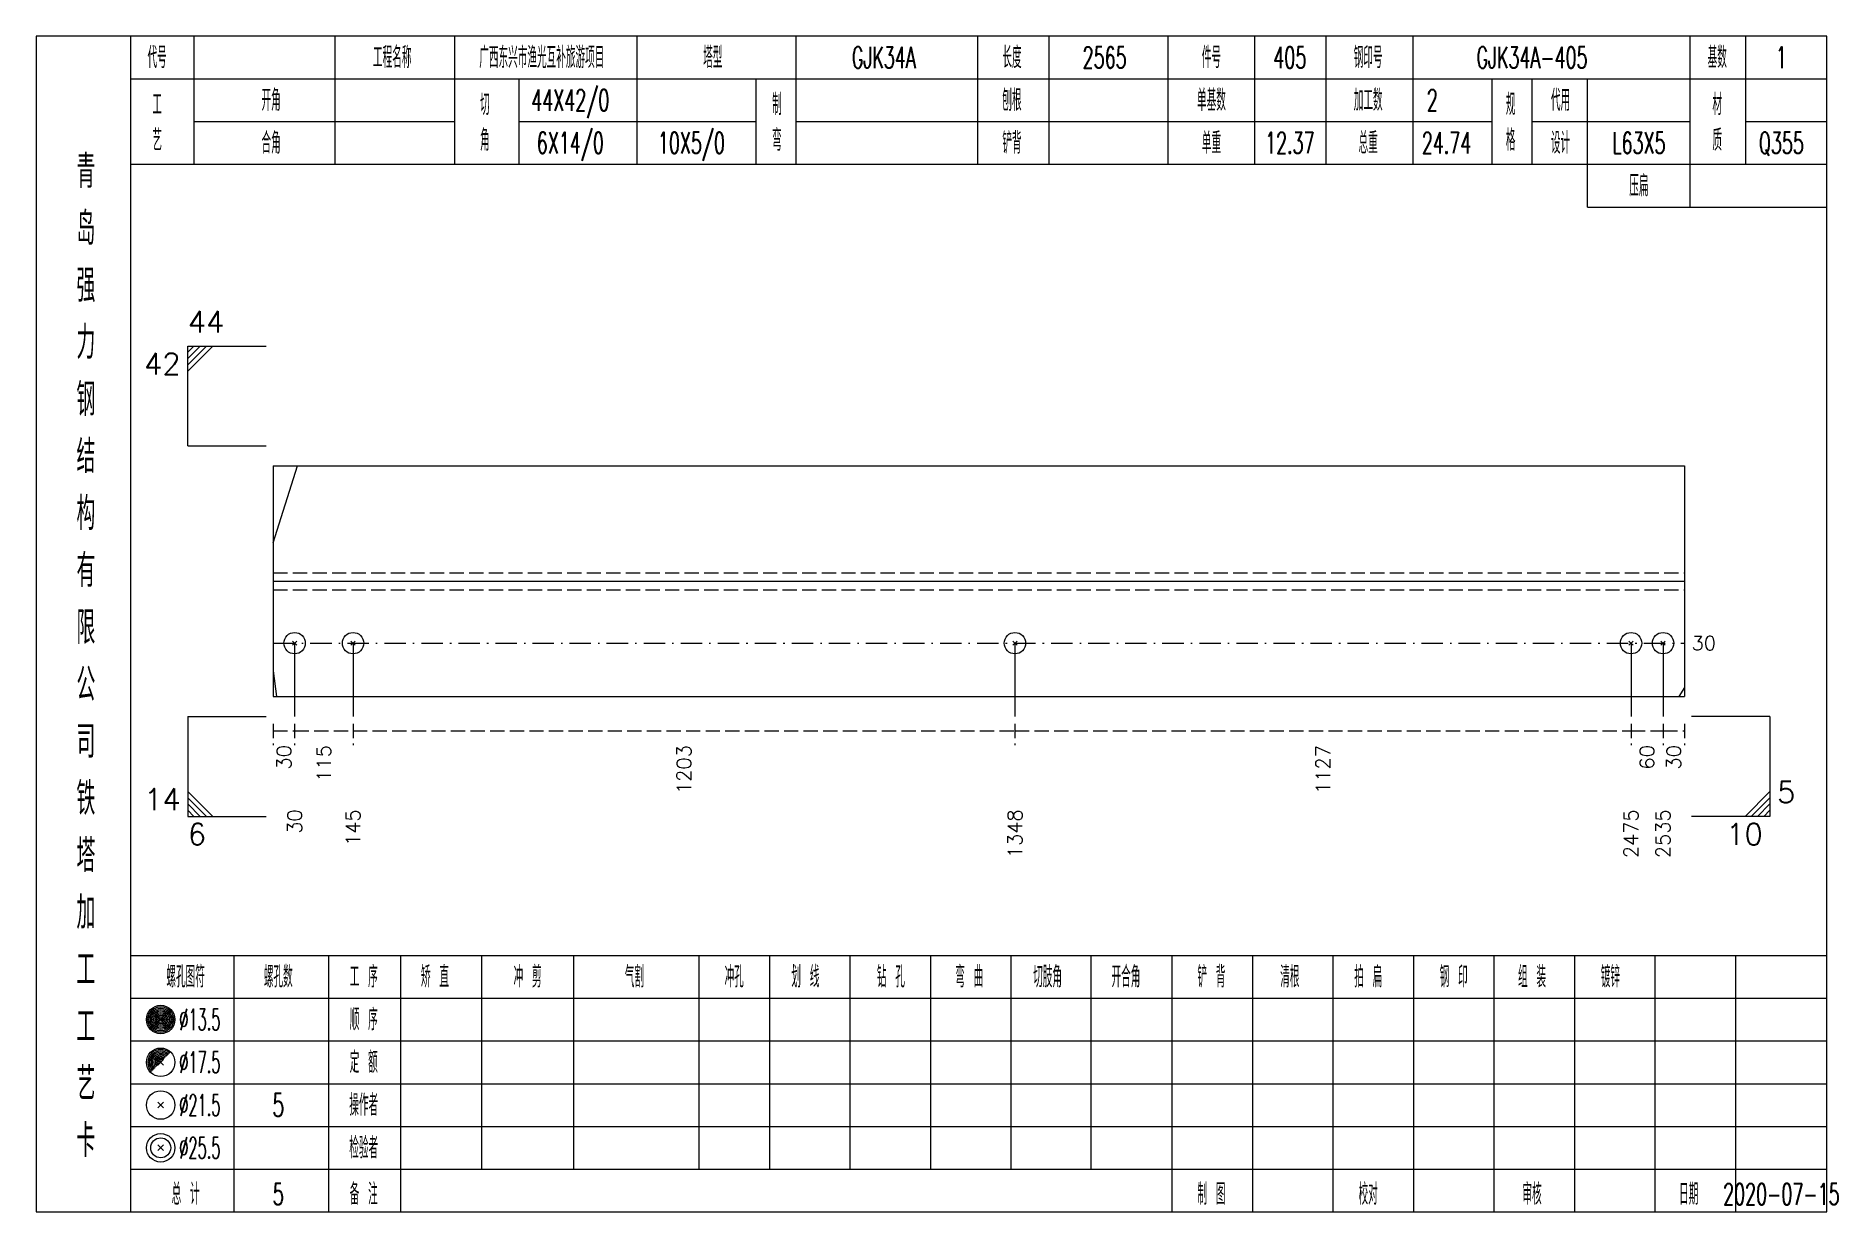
# Model space of a CAD drawing. Extents: x 0 to 2606, y -377 to 6479.
# Drawn here: x 261.4 to 514.3, y 5075 to 5240 of the extents above; entities that cross this region are included whole.
import ezdxf
from ezdxf.enums import TextEntityAlignment as Align

# ---------------------------------------------------------------- set-up
doc = ezdxf.new("R2010")
doc.units = 0
doc.header["$MEASUREMENT"] = 0
doc.linetypes.add('一点画线', pattern=[5.2, 3, -1, 0.2, -1])
doc.linetypes.add('虚线', pattern=[2.75, 2, -0.75])
doc.layers.get('0').update_dxf_attribs({"linetype": 'CONTINUOUS', "lineweight": 25})
doc.layers.add('1', color=7, linetype='CONTINUOUS', lineweight=25)
doc.layers.add('4', color=7, linetype='CONTINUOUS', lineweight=25)
doc.styles.get("Standard").update_dxf_attribs({"font": 'simplex.shx', "width": 0.7, "height": 3, "bigfont": 'gbhzfs.shx'})

msp = doc.modelspace()

# ---------------------------------------------------------------- texts
at = {"color": 7, "linetype": 'Continuous', "lineweight": 13}
for s, p in [('44', (282.7, 5197.5)), ('5', (505.8, 5131.5))]:
    msp.add_text(s, height=3, dxfattribs=at).set_placement(p, align=Align.BOTTOM_LEFT)
for s, p in [('42', (281.7, 5195.5)), ('10', (503.8, 5129.5))]:
    msp.add_text(s, height=3, dxfattribs=at).set_placement(p, align=Align.TOP_RIGHT)
msp.add_text('30', height=2, dxfattribs=at).set_placement((493.8, 5154.81), align=Align.MIDDLE_LEFT)
at = {"color": 8, "linetype": 'Continuous', "lineweight": 9}
for s, p in [('30', (296.2, 5140.5)), ('115', (301.8, 5140.5)), ('1203', (352.35, 5140.5)), ('1127', (442.05, 5140.5)), ('60', (487.55, 5140.5)), ('30', (491.3, 5140.5))]:
    msp.add_text(s, height=2, rotation=90, dxfattribs=at).set_placement(p, align=Align.MIDDLE_RIGHT)
at = {"color": 7, "linetype": 'Continuous', "lineweight": 13}
msp.add_text('14', height=3, dxfattribs=at).set_placement((281.7, 5130.5), align=Align.BOTTOM_RIGHT)
msp.add_text('6', height=3, dxfattribs=at).set_placement((282.7, 5129.5), align=Align.TOP_LEFT)
at = {"layer": '1', "color": 7, "linetype": 'Continuous', "lineweight": 13}
for s, p in [('30', (297.7, 5131.5)), ('145', (305.9, 5131.5)), ('1348', (398.81, 5131.5)), ('2475', (485.3, 5131.5)), ('2535', (489.8, 5131.5))]:
    msp.add_text(s, height=2, rotation=90, dxfattribs=at).set_placement(p, align=Align.MIDDLE_RIGHT)
at = {"layer": '4', "color": 1, "linetype": 'Continuous', "lineweight": 13}
for s, height, width, p in [('代号', 3, 0.6, (278.4, 5237)), ('工程名称', 3, 0.6, (311.4, 5237)), ('广西东兴市渔光互补旅游项目', 3, 0.6, (332.4, 5237)), ('塔型', 3, 0.6, (356.4, 5237)), ('长度', 3, 0.6, (398.4, 5237)), ('件号', 3, 0.6, (426.4, 5237)), ('钢印号', 3, 0.6, (448.4, 5237)), ('基数', 3, 0.6, (497.4, 5237)), ('GJK34A', 3, 0.6, (380.4, 5237)), ('2565', 3, 0.6, (411.4, 5237)), ('405', 3, 0.6, (437.4, 5237)), ('GJK34A-405', 3, 0.6, (471.4, 5237)), ('1', 3, 0.6, (506.4, 5237)), ('工', 3, 0.6, (278.4, 5230.4)), ('开角', 3, 0.6, (294.4, 5231)), ('切', 3, 0.6, (324.4, 5230.4)), ('44X42/0', 3, 0.6, (336.4, 5231)), ('制', 3, 0.6, (365.4, 5230.4)), ('刨根', 3, 0.6, (398.4, 5231)), ('单基数', 3, 0.6, (426.4, 5231)), ('加工数', 3, 0.6, (448.4, 5231)), ('2', 3, 0.6, (457.4, 5231)), ('规', 3, 0.6, (468.4, 5230.4)), ('代用', 3, 0.6, (475.4, 5231)), ('材', 3, 0.6, (497.4, 5230.4)), ('艺', 3, 0.6, (278.4, 5225.4)), ('合角', 3, 0.6, (294.4, 5225)), ('角', 3, 0.6, (324.4, 5225.4)), ('6X14/0', 3, 0.6, (336.4, 5225)), ('10X5/0', 3, 0.6, (353.4, 5225)), ('弯', 3, 0.6, (365.4, 5225.4)), ('铲背', 3, 0.6, (398.4, 5225)), ('单重', 3, 0.6, (426.4, 5225)), ('12.37', 3, 0.6, (437.4, 5225)), ('总重', 3, 0.6, (448.4, 5225)), ('24.74', 3, 0.6, (459.4, 5225)), ('格', 3, 0.6, (468.4, 5225.4)), ('设计', 3, 0.6, (475.4, 5225)), ('L63X5', 3, 0.6, (486.4, 5225)), ('质', 3, 0.6, (497.4, 5225.4)), ('Q355', 3, 0.6, (506.4, 5225)), ('青', 4.6, 0.8, (268.4, 5221)), ('压扁', 3, 0.6, (486.4, 5219)), ('岛', 4.6, 0.8, (268.4, 5213)), ('强', 4.6, 0.8, (268.4, 5205)), ('力', 4.6, 0.8, (268.4, 5197)), ('钢', 4.6, 0.8, (268.4, 5189)), ('结', 4.6, 0.8, (268.4, 5181)), ('构', 4.6, 0.8, (268.4, 5173)), ('有', 4.6, 0.8, (268.4, 5165)), ('限', 4.6, 0.8, (268.4, 5157)), ('公', 4.6, 0.8, (268.4, 5149)), ('司', 4.6, 0.8, (268.4, 5141)), ('铁', 4.6, 0.8, (268.4, 5133)), ('塔', 4.6, 0.8, (268.4, 5125)), ('加', 4.6, 0.8, (268.4, 5117)), ('工', 4.6, 0.8, (268.4, 5109)), ('螺孔图符', 3, 0.6, (282.4, 5108)), ('螺孔数', 3, 0.6, (295.4, 5108)), ('工 序', 3, 0.6, (307.4, 5108)), ('矫 直', 3, 0.6, (317.4, 5108)), ('冲 剪', 3, 0.6, (330.4, 5108)), ('气割', 3, 0.6, (345.4, 5108)), ('冲孔', 3, 0.6, (359.4, 5108)), ('划 线', 3, 0.6, (369.4, 5108)), ('钻 孔', 3, 0.6, (381.4, 5108)), ('弯 曲', 3, 0.6, (392.4, 5108)), ('切肢角', 3, 0.6, (403.4, 5108)), ('开合角', 3, 0.6, (414.4, 5108)), ('铲 背', 3, 0.6, (426.4, 5108)), ('清根', 3, 0.6, (437.4, 5108)), ('拍 扁', 3, 0.6, (448.4, 5108)), ('钢 印', 3, 0.6, (460.4, 5108)), ('组 装', 3, 0.6, (471.4, 5108)), ('镀锌', 3, 0.6, (482.4, 5108)), ('工', 4.6, 0.8, (268.4, 5101)), ('%%C13.5', 3, 0.5, (284.4, 5102)), ('顺 序', 3, 0.6, (307.4, 5102)), ('%%C17.5', 3, 0.5, (284.4, 5096)), ('定 额', 3, 0.6, (307.4, 5096)), ('艺', 4.6, 0.8, (268.4, 5093)), ('操作者', 3, 0.6, (307.4, 5090)), ('%%C21.5', 3, 0.5, (284.4, 5090)), ('5', 3.2, 0.6, (295.4, 5090)), ('卡', 4.6, 0.8, (268.4, 5085)), ('%%C25.5', 3, 0.5, (284.4, 5084)), ('检验者', 3, 0.6, (307.4, 5084)), ('总 计', 3, 0.6, (282.4, 5077.5)), ('备 注', 3, 0.6, (307.4, 5077.5)), ('制 图', 3, 0.6, (426.4, 5077.5)), ('校对', 3, 0.6, (448.4, 5077.5)), ('审核', 3, 0.6, (471.4, 5077.5)), ('日期', 3, 0.6, (493.4, 5077.5)), ('5', 3, 0.6, (295.4, 5077.5)), ('2020-07-15', 3, 0.6, (506.4, 5077.5))]:
    msp.add_text(s, height=height, dxfattribs=dict(at, width=width)).set_placement(p, align=Align.MIDDLE_CENTER)

# ---------------------------------------------------------------- linework, layer by layer
at = {"color": 7, "linetype": 'Continuous', "lineweight": 13}
for p, q in [((282.7, 5196.5), (293.7, 5196.5)), ((282.7, 5182.5), (282.7, 5196.5)), ((283.57, 5196.5), (282.7, 5195.62)), ((284.45, 5196.5), (282.7, 5194.75)), ((285.32, 5196.5), (282.7, 5193.88)), ((286.2, 5196.5), (282.7, 5193)), ((282.7, 5182.5), (293.7, 5182.5)), ((294.7, 5168.9), (298.1, 5179.69)), ((297.7, 5154.81), (297.7, 5144.5)), ((305.9, 5154.81), (305.9, 5144.5)), ((398.81, 5154.81), (398.81, 5144.5)), ((485.3, 5154.81), (485.3, 5144.5)), ((489.8, 5154.81), (489.8, 5144.5)), ((294.7, 5150.91), (295.16, 5147.31)), ((492.8, 5148.59), (492.03, 5147.31)), ((282.7, 5144.5), (293.7, 5144.5)), ((282.7, 5144.5), (282.7, 5130.5)), ((504.8, 5144.5), (493.8, 5144.5)), ((504.8, 5144.5), (504.8, 5130.5)), ((286.2, 5130.5), (282.7, 5134)), ((285.32, 5130.5), (282.7, 5133.12)), ((501.3, 5130.5), (504.8, 5134)), ((502.18, 5130.5), (504.8, 5133.12)), ((284.45, 5130.5), (282.7, 5132.25)), ((283.57, 5130.5), (282.7, 5131.38)), ((282.7, 5130.5), (293.7, 5130.5)), ((504.8, 5130.5), (493.8, 5130.5)), ((503.05, 5130.5), (504.8, 5132.25)), ((503.93, 5130.5), (504.8, 5131.38))]:
    msp.add_line(p, q, dxfattribs=at)
at = {"color": 7, "linetype": 'Continuous', "lineweight": 18}
for p, q in [((294.7, 5179.69), (294.7, 5147.31)), ((294.7, 5179.69), (492.8, 5179.69)), ((492.8, 5179.69), (492.8, 5147.31)), ((294.7, 5163.5), (492.8, 5163.5))]:
    msp.add_line(p, q, dxfattribs=at)
at = {"color": 1, "linetype": '虚线', "lineweight": 18}
for p, q in [((294.7, 5164.69), (492.8, 5164.69)), ((294.7, 5162.31), (492.8, 5162.31))]:
    msp.add_line(p, q, dxfattribs=at)
at = {"color": 3, "linetype": '一点画线', "lineweight": 13}
msp.add_line((294.7, 5154.81), (492.8, 5154.81), dxfattribs=at)
at = {"color": 8, "linetype": '虚线', "lineweight": 9}
for p, q in [((294.7, 5143.5), (294.7, 5140.5)), ((294.7, 5142.5), (297.7, 5142.5)), ((297.7, 5143.5), (297.7, 5140.5)), ((297.7, 5143.5), (297.7, 5140.5)), ((297.7, 5142.5), (305.9, 5142.5)), ((305.9, 5143.5), (305.9, 5140.5)), ((305.9, 5143.5), (305.9, 5140.5)), ((305.9, 5142.5), (398.81, 5142.5)), ((398.81, 5143.5), (398.81, 5140.5)), ((398.81, 5143.5), (398.81, 5140.5)), ((398.81, 5142.5), (485.3, 5142.5)), ((485.3, 5143.5), (485.3, 5140.5)), ((485.3, 5143.5), (485.3, 5140.5)), ((485.3, 5142.5), (489.8, 5142.5)), ((489.8, 5143.5), (489.8, 5140.5)), ((489.8, 5143.5), (489.8, 5140.5)), ((489.8, 5142.5), (492.8, 5142.5)), ((492.8, 5143.5), (492.8, 5140.5))]:
    msp.add_line(p, q, dxfattribs=at)
at = {"layer": '1', "color": 7, "linetype": 'Continuous', "lineweight": 13}
for p, q in [((297.4, 5154.51), (298, 5155.11)), ((298, 5154.51), (297.4, 5155.11)), ((305.6, 5154.51), (306.2, 5155.11)), ((306.2, 5154.51), (305.6, 5155.11)), ((398.51, 5154.51), (399.11, 5155.11)), ((399.11, 5154.51), (398.51, 5155.11)), ((485, 5154.51), (485.6, 5155.11)), ((485.6, 5154.51), (485, 5155.11)), ((489.5, 5154.51), (490.1, 5155.11)), ((490.1, 5154.51), (489.5, 5155.11))]:
    msp.add_line(p, q, dxfattribs=at)
at = {"layer": '1', "color": 7, "linetype": 'Continuous', "lineweight": 18}
msp.add_line((294.7, 5147.31), (492.8, 5147.31), dxfattribs=at)
at = {"layer": '1', "color": 7, "linetype": 'Continuous', "lineweight": 13}
for centre in [(297.7, 5154.81), (305.9, 5154.81), (398.81, 5154.81), (485.3, 5154.81), (489.8, 5154.81)]:
    msp.add_circle(centre, 1.5, dxfattribs=at)
at = {"layer": '4', "color": 1, "linetype": 'Continuous', "lineweight": 18}
for p, q in [((274.7, 5075), (274.7, 5240)), ((283.6, 5222), (283.6, 5240)), ((303.4, 5222), (303.4, 5240)), ((320.2, 5222), (320.2, 5240)), ((345.8, 5222), (345.8, 5240)), ((368.1, 5222), (368.1, 5240)), ((393.6, 5222), (393.6, 5240)), ((403.6, 5222), (403.6, 5240)), ((420.3, 5222), (420.3, 5240)), ((432.5, 5222), (432.5, 5240)), ((442.5, 5222), (442.5, 5240)), ((454.7, 5222), (454.7, 5240)), ((493.6, 5216), (493.6, 5240)), ((501.4, 5222), (501.4, 5240)), ((274.7, 5234), (512.8, 5234)), ((329.2, 5222), (329.2, 5234)), ((362.5, 5222), (362.5, 5234)), ((465.8, 5222), (465.8, 5234)), ((471.4, 5222), (471.4, 5234)), ((479.2, 5216), (479.2, 5234)), ((283.6, 5228), (320.2, 5228)), ((329.2, 5228), (362.5, 5228)), ((368.1, 5228), (465.8, 5228)), ((471.4, 5228), (493.6, 5228)), ((501.4, 5228), (512.8, 5228)), ((274.7, 5222), (512.8, 5222)), ((479.2, 5216), (512.8, 5216)), ((274.7, 5111), (512.8, 5111)), ((289.2, 5075), (289.2, 5111)), ((302.5, 5075), (302.5, 5111)), ((312.6, 5075), (312.6, 5111)), ((324, 5081), (324, 5111)), ((336.9, 5081), (336.9, 5111)), ((354.5, 5081), (354.5, 5111)), ((364.4, 5081), (364.4, 5111)), ((375.7, 5081), (375.7, 5111)), ((387, 5081), (387, 5111)), ((398.3, 5081), (398.3, 5111)), ((409.5, 5081), (409.5, 5111)), ((420.9, 5081), (420.9, 5111)), ((432.2, 5081), (432.2, 5111)), ((443.5, 5081), (443.5, 5111)), ((454.8, 5081), (454.8, 5111)), ((466.1, 5081), (466.1, 5111)), ((477.4, 5081), (477.4, 5111)), ((488.7, 5081), (488.7, 5111)), ((500, 5081), (500, 5111)), ((274.7, 5105), (512.8, 5105)), ((274.7, 5099), (512.8, 5099)), ((274.7, 5093), (512.8, 5093)), ((274.7, 5087), (512.8, 5087)), ((274.7, 5081), (512.8, 5081)), ((420.9, 5075), (420.9, 5081)), ((432.2, 5075), (432.2, 5081)), ((443.5, 5075), (443.5, 5081)), ((454.8, 5075), (454.8, 5081)), ((466.1, 5075), (466.1, 5081)), ((477.4, 5075), (477.4, 5081)), ((488.7, 5075), (488.7, 5081)), ((500, 5075), (500, 5081))]:
    msp.add_line(p, q, dxfattribs=at)
at = {"layer": '4', "color": 7, "linetype": 'Continuous', "lineweight": 13}
for p, q in [((278.7, 5101.8), (279.1, 5102.2)), ((279.1, 5101.8), (278.7, 5102.2)), ((278.5, 5089.6), (279.3, 5090.4)), ((279.3, 5089.6), (278.5, 5090.4)), ((278.5, 5083.6), (279.3, 5084.4)), ((279.3, 5083.6), (278.5, 5084.4))]:
    msp.add_line(p, q, dxfattribs=at)
at = {"layer": '4', "color": 7, "linetype": 'Continuous', "lineweight": 0}
for p, q in [((278.5, 5095.6), (279.3, 5096.4)), ((278.5, 5096.4), (279.3, 5095.6))]:
    msp.add_line(p, q, dxfattribs=at)
at = {"layer": '4', "color": 1, "linetype": 'Continuous', "lineweight": 18}
msp.add_lwpolyline([(261.4, 5240), (261.4, 5075), (512.8, 5075), (512.8, 5240)], close=True, dxfattribs=at)
at = {"layer": '4', "color": 7, "linetype": 'Continuous', "lineweight": 13}
for centre, radius in [((278.9, 5102), 2), ((278.9, 5102), 1.8), ((278.9, 5102), 1.6), ((278.9, 5102), 1.4), ((278.9, 5102), 1.2), ((278.9, 5102), 1), ((278.9, 5102), 0.8), ((278.9, 5102), 0.6), ((278.9, 5102), 0.4), ((278.9, 5102), 0.2), ((278.9, 5096), 2), ((278.9, 5090), 2), ((278.9, 5084), 2), ((278.9, 5084), 1.4)]:
    msp.add_circle(centre, radius, dxfattribs=at)
for radius in [1.8, 1.6, 1.4, 1.2, 1, 0.8, 0.6, 0.4, 0.2]:
    msp.add_arc((278.9, 5096), radius, 45, 225, dxfattribs=at)

msp.set_redraw_order([(e.dxf.handle, doc.entitydb.next_handle()) for e in msp.query("TEXT MTEXT ATTDEF DIMENSION ARC_DIMENSION")])  # texts and dimensions are drawn at this point

doc.saveas('drawing.dxf')
